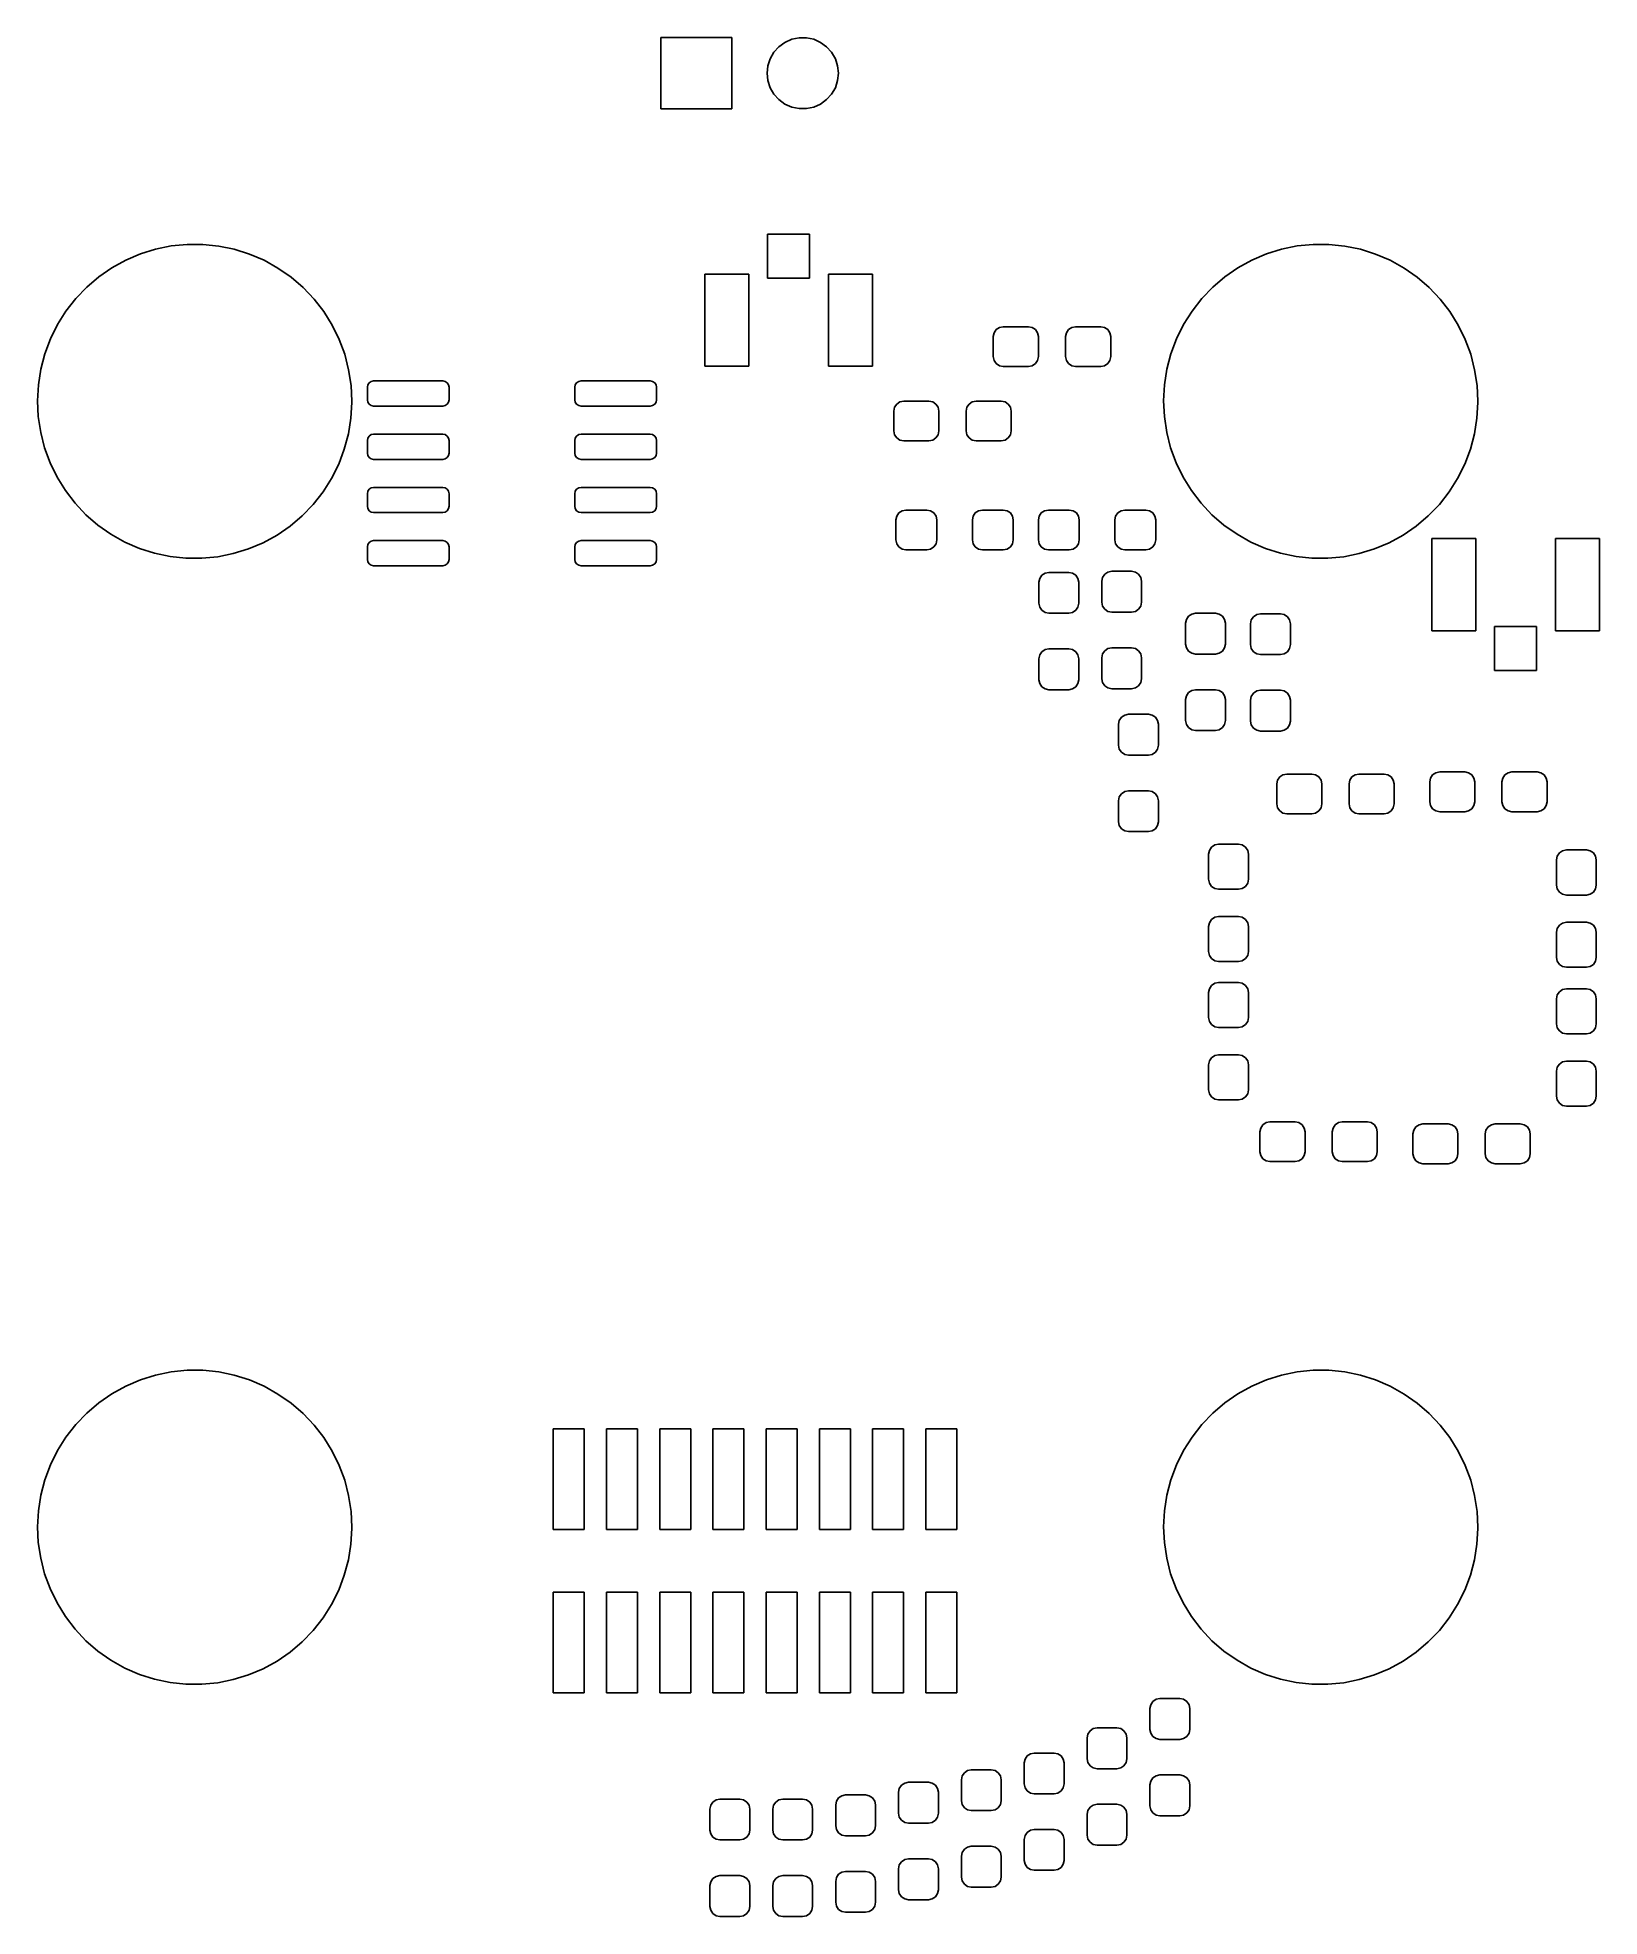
# Model space of a CAD drawing. Extents: x 121.5 to 158.8, y -138 to -93.2.
import ezdxf

# ---------------------------------------------------------------- set-up
doc = ezdxf.new("R2010")
doc.units = 0
doc.layers.add('BLACK', color=7, linetype='CONTINUOUS')

msp = doc.modelspace()

# ---------------------------------------------------------------- linework, layer by layer
at = {"layer": 'BLACK', "linetype": 'CONTINUOUS'}
for p, q in [((136.35, -94.85), (136.35, -93.15)), ((136.35, -93.15), (138.05, -93.15)), ((138.05, -93.15), (138.05, -94.85)), ((139.315, -93.2639), (139.477, -93.1916)), ((139.477, -93.1916), (139.651, -93.1547)), ((139.651, -93.1547), (139.829, -93.1547)), ((139.829, -93.1547), (140.003, -93.1916)), ((140.003, -93.1916), (140.165, -93.2639)), ((138.909, -93.8233), (138.963, -93.6543)), ((138.963, -93.6543), (139.052, -93.5004)), ((139.052, -93.5004), (139.171, -93.3683)), ((139.171, -93.3683), (139.315, -93.2639)), ((140.165, -93.2639), (140.309, -93.3683)), ((140.309, -93.3683), (140.428, -93.5004)), ((140.428, -93.5004), (140.517, -93.6543)), ((140.517, -93.6543), (140.571, -93.8233)), ((138.89, -94), (138.909, -93.8233)), ((138.909, -94.1767), (138.89, -94)), ((140.571, -93.8233), (140.59, -94)), ((140.59, -94), (140.571, -94.1767)), ((138.963, -94.3457), (138.909, -94.1767)), ((139.052, -94.4996), (138.963, -94.3457)), ((139.171, -94.6317), (139.052, -94.4996)), ((140.428, -94.4996), (140.309, -94.6317)), ((140.517, -94.3457), (140.428, -94.4996)), ((140.571, -94.1767), (140.517, -94.3457)), ((138.05, -94.85), (136.35, -94.85)), ((139.315, -94.7361), (139.171, -94.6317)), ((139.477, -94.8084), (139.315, -94.7361)), ((139.651, -94.8453), (139.477, -94.8084)), ((139.829, -94.8453), (139.651, -94.8453)), ((140.003, -94.8084), (139.829, -94.8453)), ((140.165, -94.7361), (140.003, -94.8084)), ((140.309, -94.6317), (140.165, -94.7361)), ((124.297, -98.1978), (124.669, -98.1221)), ((124.669, -98.1221), (125.047, -98.0844)), ((125.047, -98.0844), (125.426, -98.0851)), ((125.426, -98.0851), (125.804, -98.1241)), ((125.804, -98.1241), (126.175, -98.201)), ((138.9, -98.895), (138.9, -97.845)), ((138.9, -97.845), (139.9, -97.845)), ((139.9, -97.845), (139.9, -98.895)), ((151.167, -98.1978), (151.539, -98.1221)), ((151.539, -98.1221), (151.917, -98.0844)), ((151.917, -98.0844), (152.296, -98.0851)), ((152.296, -98.0851), (152.674, -98.1241)), ((152.674, -98.1241), (153.045, -98.201)), ((123.254, -98.6428), (123.586, -98.4595)), ((123.586, -98.4595), (123.935, -98.3106)), ((123.935, -98.3106), (124.297, -98.1978)), ((126.175, -98.201), (126.537, -98.3151)), ((126.537, -98.3151), (126.886, -98.4652)), ((126.886, -98.4652), (127.217, -98.6498)), ((150.124, -98.6428), (150.456, -98.4595)), ((150.456, -98.4595), (150.805, -98.3106)), ((150.805, -98.3106), (151.167, -98.1978)), ((153.045, -98.201), (153.407, -98.3151)), ((153.407, -98.3151), (153.756, -98.4652)), ((153.756, -98.4652), (154.087, -98.6498)), ((122.653, -99.1053), (122.942, -98.8589)), ((122.942, -98.8589), (123.254, -98.6428)), ((127.217, -98.6498), (127.528, -98.8669)), ((127.528, -98.8669), (127.816, -99.1143)), ((137.4, -100.995), (137.4, -98.795)), ((137.4, -98.795), (138.45, -98.795)), ((138.45, -98.795), (138.45, -100.995)), ((139.9, -98.895), (138.9, -98.895)), ((140.35, -100.995), (140.35, -98.795)), ((140.35, -98.795), (141.4, -98.795)), ((141.4, -98.795), (141.4, -100.995)), ((149.523, -99.1053), (149.812, -98.8589)), ((149.812, -98.8589), (150.124, -98.6428)), ((154.087, -98.6498), (154.398, -98.8669)), ((154.398, -98.8669), (154.686, -99.1143)), ((122.158, -99.679), (122.391, -99.3796)), ((122.391, -99.3796), (122.653, -99.1053)), ((127.816, -99.1143), (128.077, -99.3895)), ((128.077, -99.3895), (128.309, -99.6898)), ((149.028, -99.679), (149.261, -99.3796)), ((149.261, -99.3796), (149.523, -99.1053)), ((154.686, -99.1143), (154.947, -99.3895)), ((154.947, -99.3895), (155.179, -99.6898)), ((121.956, -100), (122.158, -99.679)), ((128.309, -99.6898), (128.51, -100.012)), ((148.827, -100), (149.028, -99.679)), ((155.179, -99.6898), (155.38, -100.012)), ((121.655, -100.696), (121.788, -100.341)), ((121.788, -100.341), (121.956, -100)), ((128.51, -100.012), (128.677, -100.353)), ((128.677, -100.353), (128.808, -100.709)), ((144.287, -100.287), (144.306, -100.197)), ((144.287, -100.762), (144.287, -100.287)), ((144.306, -100.197), (144.357, -100.12)), ((144.357, -100.12), (144.434, -100.068)), ((144.434, -100.068), (144.525, -100.05)), ((144.525, -100.05), (145.125, -100.05)), ((145.125, -100.05), (145.216, -100.068)), ((145.216, -100.068), (145.293, -100.12)), ((145.293, -100.12), (145.344, -100.197)), ((145.344, -100.197), (145.362, -100.287)), ((145.362, -100.287), (145.362, -100.762)), ((146.012, -100.287), (146.031, -100.197)), ((146.012, -100.762), (146.012, -100.287)), ((146.031, -100.197), (146.082, -100.12)), ((146.082, -100.12), (146.159, -100.068)), ((146.159, -100.068), (146.25, -100.05)), ((146.25, -100.05), (146.85, -100.05)), ((146.85, -100.05), (146.941, -100.068)), ((146.941, -100.068), (147.018, -100.12)), ((147.018, -100.12), (147.069, -100.197)), ((147.069, -100.197), (147.088, -100.287)), ((147.088, -100.287), (147.088, -100.762)), ((148.526, -100.696), (148.658, -100.341)), ((148.658, -100.341), (148.827, -100)), ((155.38, -100.012), (155.547, -100.353)), ((155.547, -100.353), (155.678, -100.709)), ((121.559, -101.063), (121.655, -100.696)), ((128.808, -100.709), (128.903, -101.076)), ((144.306, -100.853), (144.287, -100.762)), ((144.357, -100.93), (144.306, -100.853)), ((145.344, -100.853), (145.293, -100.93)), ((145.362, -100.762), (145.344, -100.853)), ((146.031, -100.853), (146.012, -100.762)), ((146.082, -100.93), (146.031, -100.853)), ((147.069, -100.853), (147.018, -100.93)), ((147.088, -100.762), (147.069, -100.853)), ((148.429, -101.063), (148.526, -100.696)), ((155.678, -100.709), (155.773, -101.076)), ((121.5, -101.438), (121.559, -101.063)), ((128.903, -101.076), (128.961, -101.451)), ((138.45, -100.995), (137.4, -100.995)), ((141.4, -100.995), (140.35, -100.995)), ((144.434, -100.982), (144.357, -100.93)), ((144.525, -101), (144.434, -100.982)), ((145.125, -101), (144.525, -101)), ((145.216, -100.982), (145.125, -101)), ((145.293, -100.93), (145.216, -100.982)), ((146.159, -100.982), (146.082, -100.93)), ((146.25, -101), (146.159, -100.982)), ((146.85, -101), (146.25, -101)), ((146.941, -100.982), (146.85, -101)), ((147.018, -100.93), (146.941, -100.982)), ((148.371, -101.438), (148.429, -101.063)), ((155.773, -101.076), (155.831, -101.451)), ((121.48, -101.817), (121.5, -101.438)), ((128.961, -101.451), (128.98, -101.83)), ((129.35, -101.495), (129.361, -101.438)), ((129.35, -101.795), (129.35, -101.495)), ((129.361, -101.438), (129.394, -101.389)), ((129.394, -101.389), (129.443, -101.356)), ((129.443, -101.356), (129.5, -101.345)), ((129.5, -101.345), (131.15, -101.345)), ((131.15, -101.345), (131.207, -101.356)), ((131.207, -101.356), (131.256, -101.389)), ((131.256, -101.389), (131.289, -101.438)), ((131.289, -101.438), (131.3, -101.495)), ((131.3, -101.495), (131.3, -101.795)), ((134.3, -101.495), (134.311, -101.438)), ((134.3, -101.795), (134.3, -101.495)), ((134.311, -101.438), (134.344, -101.389)), ((134.344, -101.389), (134.393, -101.356)), ((134.393, -101.356), (134.45, -101.345)), ((134.45, -101.345), (136.1, -101.345)), ((136.1, -101.345), (136.157, -101.356)), ((136.157, -101.356), (136.206, -101.389)), ((136.206, -101.389), (136.239, -101.438)), ((136.239, -101.438), (136.25, -101.495)), ((136.25, -101.495), (136.25, -101.795)), ((148.35, -101.817), (148.371, -101.438)), ((155.831, -101.451), (155.85, -101.83)), ((121.498, -102.196), (121.48, -101.817)), ((121.554, -102.571), (121.498, -102.196)), ((128.98, -101.856), (128.958, -102.235)), ((128.98, -101.83), (128.98, -101.856)), ((129.361, -101.852), (129.35, -101.795)), ((129.394, -101.901), (129.361, -101.852)), ((129.443, -101.934), (129.394, -101.901)), ((129.5, -101.945), (129.443, -101.934)), ((131.15, -101.945), (129.5, -101.945)), ((131.207, -101.934), (131.15, -101.945)), ((131.256, -101.901), (131.207, -101.934)), ((131.289, -101.852), (131.256, -101.901)), ((131.3, -101.795), (131.289, -101.852)), ((134.311, -101.852), (134.3, -101.795)), ((134.344, -101.901), (134.311, -101.852)), ((134.393, -101.934), (134.344, -101.901)), ((134.45, -101.945), (134.393, -101.934)), ((136.1, -101.945), (134.45, -101.945)), ((136.157, -101.934), (136.1, -101.945)), ((136.206, -101.901), (136.157, -101.934)), ((136.239, -101.852), (136.206, -101.901)), ((136.25, -101.795), (136.239, -101.852)), ((141.912, -102.062), (141.931, -101.972)), ((141.912, -102.537), (141.912, -102.062)), ((141.931, -101.972), (141.982, -101.895)), ((141.982, -101.895), (142.059, -101.843)), ((142.059, -101.843), (142.15, -101.825)), ((142.15, -101.825), (142.75, -101.825)), ((142.75, -101.825), (142.841, -101.843)), ((142.841, -101.843), (142.918, -101.895)), ((142.918, -101.895), (142.969, -101.972)), ((142.969, -101.972), (142.987, -102.062)), ((142.987, -102.062), (142.987, -102.537)), ((143.637, -102.062), (143.656, -101.972)), ((143.637, -102.537), (143.637, -102.062)), ((143.656, -101.972), (143.707, -101.895)), ((143.707, -101.895), (143.784, -101.843)), ((143.784, -101.843), (143.875, -101.825)), ((143.875, -101.825), (144.475, -101.825)), ((144.475, -101.825), (144.566, -101.843)), ((144.566, -101.843), (144.643, -101.895)), ((144.643, -101.895), (144.694, -101.972)), ((144.694, -101.972), (144.713, -102.062)), ((144.713, -102.062), (144.713, -102.537)), ((148.368, -102.196), (148.35, -101.817)), ((148.424, -102.571), (148.368, -102.196)), ((155.85, -101.856), (155.828, -102.235)), ((155.85, -101.83), (155.85, -101.856)), ((121.648, -102.939), (121.554, -102.571)), ((128.898, -102.61), (128.8, -102.976)), ((128.958, -102.235), (128.898, -102.61)), ((129.361, -102.708), (129.394, -102.659)), ((129.394, -102.659), (129.443, -102.626)), ((129.443, -102.626), (129.5, -102.615)), ((129.5, -102.615), (131.15, -102.615)), ((131.15, -102.615), (131.207, -102.626)), ((131.207, -102.626), (131.256, -102.659)), ((131.256, -102.659), (131.289, -102.708)), ((134.311, -102.708), (134.344, -102.659)), ((134.344, -102.659), (134.393, -102.626)), ((134.393, -102.626), (134.45, -102.615)), ((134.45, -102.615), (136.1, -102.615)), ((136.1, -102.615), (136.157, -102.626)), ((136.157, -102.626), (136.206, -102.659)), ((136.206, -102.659), (136.239, -102.708)), ((141.931, -102.628), (141.912, -102.537)), ((141.982, -102.705), (141.931, -102.628)), ((142.969, -102.628), (142.918, -102.705)), ((142.987, -102.537), (142.969, -102.628)), ((143.656, -102.628), (143.637, -102.537)), ((143.707, -102.705), (143.656, -102.628)), ((144.694, -102.628), (144.643, -102.705)), ((144.713, -102.537), (144.694, -102.628)), ((148.518, -102.939), (148.424, -102.571)), ((155.768, -102.61), (155.67, -102.976)), ((155.828, -102.235), (155.768, -102.61)), ((121.778, -103.295), (121.648, -102.939)), ((128.8, -102.976), (128.666, -103.331)), ((129.35, -102.765), (129.361, -102.708)), ((129.35, -103.065), (129.35, -102.765)), ((129.361, -103.122), (129.35, -103.065)), ((129.394, -103.171), (129.361, -103.122)), ((131.289, -103.122), (131.256, -103.171)), ((131.289, -102.708), (131.3, -102.765)), ((131.3, -103.065), (131.289, -103.122)), ((131.3, -102.765), (131.3, -103.065)), ((134.3, -102.765), (134.311, -102.708)), ((134.3, -103.065), (134.3, -102.765)), ((134.311, -103.122), (134.3, -103.065)), ((134.344, -103.171), (134.311, -103.122)), ((136.239, -103.122), (136.206, -103.171)), ((136.239, -102.708), (136.25, -102.765)), ((136.25, -103.065), (136.239, -103.122)), ((136.25, -102.765), (136.25, -103.065)), ((142.059, -102.757), (141.982, -102.705)), ((142.15, -102.775), (142.059, -102.757)), ((142.75, -102.775), (142.15, -102.775)), ((142.841, -102.757), (142.75, -102.775)), ((142.918, -102.705), (142.841, -102.757)), ((143.784, -102.757), (143.707, -102.705)), ((143.875, -102.775), (143.784, -102.757)), ((144.475, -102.775), (143.875, -102.775)), ((144.566, -102.757), (144.475, -102.775)), ((144.643, -102.705), (144.566, -102.757)), ((148.648, -103.295), (148.518, -102.939)), ((155.67, -102.976), (155.536, -103.331)), ((121.944, -103.637), (121.778, -103.295)), ((128.666, -103.331), (128.497, -103.671)), ((129.443, -103.204), (129.394, -103.171)), ((129.5, -103.215), (129.443, -103.204)), ((131.15, -103.215), (129.5, -103.215)), ((131.207, -103.204), (131.15, -103.215)), ((131.256, -103.171), (131.207, -103.204)), ((134.393, -103.204), (134.344, -103.171)), ((134.45, -103.215), (134.393, -103.204)), ((136.1, -103.215), (134.45, -103.215)), ((136.157, -103.204), (136.1, -103.215)), ((136.206, -103.171), (136.157, -103.204)), ((148.814, -103.637), (148.648, -103.295)), ((155.536, -103.331), (155.367, -103.671)), ((122.143, -103.959), (121.944, -103.637)), ((122.374, -104.26), (122.143, -103.959)), ((128.294, -103.992), (128.06, -104.29)), ((128.497, -103.671), (128.294, -103.992)), ((129.35, -104.035), (129.361, -103.978)), ((129.361, -103.978), (129.394, -103.929)), ((129.394, -103.929), (129.443, -103.896)), ((129.443, -103.896), (129.5, -103.885)), ((129.5, -103.885), (131.15, -103.885)), ((131.15, -103.885), (131.207, -103.896)), ((131.207, -103.896), (131.256, -103.929)), ((131.256, -103.929), (131.289, -103.978)), ((131.289, -103.978), (131.3, -104.035)), ((134.3, -104.035), (134.311, -103.978)), ((134.311, -103.978), (134.344, -103.929)), ((134.344, -103.929), (134.393, -103.896)), ((134.393, -103.896), (134.45, -103.885)), ((134.45, -103.885), (136.1, -103.885)), ((136.1, -103.885), (136.157, -103.896)), ((136.157, -103.896), (136.206, -103.929)), ((136.206, -103.929), (136.239, -103.978)), ((136.239, -103.978), (136.25, -104.035)), ((149.013, -103.959), (148.814, -103.637)), ((149.244, -104.26), (149.013, -103.959)), ((155.164, -103.992), (154.93, -104.29)), ((155.367, -103.671), (155.164, -103.992)), ((122.634, -104.537), (122.374, -104.26)), ((128.06, -104.29), (127.797, -104.564)), ((129.35, -104.335), (129.35, -104.035)), ((129.361, -104.392), (129.35, -104.335)), ((129.394, -104.441), (129.361, -104.392)), ((129.443, -104.474), (129.394, -104.441)), ((131.256, -104.441), (131.207, -104.474)), ((131.289, -104.392), (131.256, -104.441)), ((131.3, -104.335), (131.289, -104.392)), ((131.3, -104.035), (131.3, -104.335)), ((134.3, -104.335), (134.3, -104.035)), ((134.311, -104.392), (134.3, -104.335)), ((134.344, -104.441), (134.311, -104.392)), ((134.393, -104.474), (134.344, -104.441)), ((136.206, -104.441), (136.157, -104.474)), ((136.239, -104.392), (136.206, -104.441)), ((136.25, -104.335), (136.239, -104.392)), ((136.25, -104.035), (136.25, -104.335)), ((142.032, -104.495), (142.109, -104.443)), ((142.109, -104.443), (142.2, -104.425)), ((142.2, -104.425), (142.7, -104.425)), ((142.7, -104.425), (142.791, -104.443)), ((142.791, -104.443), (142.868, -104.495)), ((143.857, -104.495), (143.934, -104.443)), ((143.934, -104.443), (144.025, -104.425)), ((144.025, -104.425), (144.525, -104.425)), ((144.525, -104.425), (144.616, -104.443)), ((144.616, -104.443), (144.693, -104.495)), ((145.432, -104.495), (145.509, -104.443)), ((145.509, -104.443), (145.6, -104.425)), ((145.6, -104.425), (146.1, -104.425)), ((146.1, -104.425), (146.191, -104.443)), ((146.191, -104.443), (146.268, -104.495)), ((147.257, -104.495), (147.334, -104.443)), ((147.334, -104.443), (147.425, -104.425)), ((147.425, -104.425), (147.925, -104.425)), ((147.925, -104.425), (148.016, -104.443)), ((148.016, -104.443), (148.093, -104.495)), ((149.504, -104.537), (149.244, -104.26)), ((154.93, -104.29), (154.667, -104.564)), ((122.921, -104.785), (122.634, -104.537)), ((123.232, -105.003), (122.921, -104.785)), ((127.508, -104.809), (127.195, -105.024)), ((127.797, -104.564), (127.508, -104.809)), ((129.5, -104.485), (129.443, -104.474)), ((131.15, -104.485), (129.5, -104.485)), ((131.207, -104.474), (131.15, -104.485)), ((134.45, -104.485), (134.393, -104.474)), ((136.1, -104.485), (134.45, -104.485)), ((136.157, -104.474), (136.1, -104.485)), ((141.963, -104.662), (141.981, -104.572)), ((141.963, -105.137), (141.963, -104.662)), ((141.981, -104.572), (142.032, -104.495)), ((142.868, -104.495), (142.919, -104.572)), ((142.919, -104.572), (142.938, -104.662)), ((142.938, -104.662), (142.938, -105.137)), ((143.787, -104.662), (143.806, -104.572)), ((143.787, -105.137), (143.787, -104.662)), ((143.806, -104.572), (143.857, -104.495)), ((144.693, -104.495), (144.744, -104.572)), ((144.744, -104.572), (144.762, -104.662)), ((144.762, -104.662), (144.762, -105.137)), ((145.362, -104.662), (145.381, -104.572)), ((145.362, -105.137), (145.362, -104.662)), ((145.381, -104.572), (145.432, -104.495)), ((146.268, -104.495), (146.319, -104.572)), ((146.319, -104.572), (146.338, -104.662)), ((146.338, -104.662), (146.338, -105.137)), ((147.188, -104.662), (147.206, -104.572)), ((147.188, -105.137), (147.188, -104.662)), ((147.206, -104.572), (147.257, -104.495)), ((148.093, -104.495), (148.144, -104.572)), ((148.144, -104.572), (148.162, -104.662)), ((148.162, -104.662), (148.162, -105.137)), ((149.791, -104.785), (149.504, -104.537)), ((150.102, -105.003), (149.791, -104.785)), ((154.378, -104.809), (154.065, -105.024)), ((154.667, -104.564), (154.378, -104.809)), ((123.563, -105.189), (123.232, -105.003)), ((123.911, -105.34), (123.563, -105.189)), ((124.272, -105.456), (123.911, -105.34)), ((126.513, -105.354), (126.15, -105.465)), ((126.862, -105.206), (126.513, -105.354)), ((127.195, -105.024), (126.862, -105.206)), ((129.35, -105.305), (129.361, -105.248)), ((129.35, -105.605), (129.35, -105.305)), ((129.361, -105.248), (129.394, -105.199)), ((129.394, -105.199), (129.443, -105.166)), ((129.443, -105.166), (129.5, -105.155)), ((129.5, -105.155), (131.15, -105.155)), ((131.15, -105.155), (131.207, -105.166)), ((131.207, -105.166), (131.256, -105.199)), ((131.256, -105.199), (131.289, -105.248)), ((131.289, -105.248), (131.3, -105.305)), ((131.3, -105.305), (131.3, -105.605)), ((134.3, -105.305), (134.311, -105.248)), ((134.3, -105.605), (134.3, -105.305)), ((134.311, -105.248), (134.344, -105.199)), ((134.344, -105.199), (134.393, -105.166)), ((134.393, -105.166), (134.45, -105.155)), ((134.45, -105.155), (136.1, -105.155)), ((136.1, -105.155), (136.157, -105.166)), ((136.157, -105.166), (136.206, -105.199)), ((136.206, -105.199), (136.239, -105.248)), ((136.239, -105.248), (136.25, -105.305)), ((136.25, -105.305), (136.25, -105.605)), ((141.981, -105.228), (141.963, -105.137)), ((142.032, -105.305), (141.981, -105.228)), ((142.109, -105.357), (142.032, -105.305)), ((142.2, -105.375), (142.109, -105.357)), ((142.791, -105.357), (142.7, -105.375)), ((142.868, -105.305), (142.791, -105.357)), ((142.919, -105.228), (142.868, -105.305)), ((142.938, -105.137), (142.919, -105.228)), ((143.806, -105.228), (143.787, -105.137)), ((143.857, -105.305), (143.806, -105.228)), ((143.934, -105.357), (143.857, -105.305)), ((144.025, -105.375), (143.934, -105.357)), ((144.616, -105.357), (144.525, -105.375)), ((144.693, -105.305), (144.616, -105.357)), ((144.744, -105.228), (144.693, -105.305)), ((144.762, -105.137), (144.744, -105.228)), ((145.381, -105.228), (145.362, -105.137)), ((145.432, -105.305), (145.381, -105.228)), ((145.509, -105.357), (145.432, -105.305)), ((145.6, -105.375), (145.509, -105.357)), ((146.191, -105.357), (146.1, -105.375)), ((146.268, -105.305), (146.191, -105.357)), ((146.319, -105.228), (146.268, -105.305)), ((146.338, -105.137), (146.319, -105.228)), ((147.206, -105.228), (147.188, -105.137)), ((147.257, -105.305), (147.206, -105.228)), ((147.334, -105.357), (147.257, -105.305)), ((147.425, -105.375), (147.334, -105.357)), ((148.016, -105.357), (147.925, -105.375)), ((148.093, -105.305), (148.016, -105.357)), ((148.144, -105.228), (148.093, -105.305)), ((148.162, -105.137), (148.144, -105.228)), ((150.433, -105.189), (150.102, -105.003)), ((150.781, -105.34), (150.433, -105.189)), ((151.142, -105.456), (150.781, -105.34)), ((153.383, -105.354), (153.02, -105.465)), ((153.732, -105.206), (153.383, -105.354)), ((154.065, -105.024), (153.732, -105.206)), ((154.75, -107.305), (154.75, -105.105)), ((154.75, -105.105), (155.8, -105.105)), ((155.8, -105.105), (155.8, -107.305)), ((157.7, -107.305), (157.7, -105.105)), ((157.7, -105.105), (158.75, -105.105)), ((158.75, -105.105), (158.75, -107.305)), ((124.643, -105.534), (124.272, -105.456)), ((125.021, -105.574), (124.643, -105.534)), ((125.4, -105.576), (125.021, -105.574)), ((125.778, -105.54), (125.4, -105.576)), ((126.15, -105.465), (125.778, -105.54)), ((129.361, -105.662), (129.35, -105.605)), ((129.394, -105.711), (129.361, -105.662)), ((129.443, -105.744), (129.394, -105.711)), ((129.5, -105.755), (129.443, -105.744)), ((131.15, -105.755), (129.5, -105.755)), ((131.207, -105.744), (131.15, -105.755)), ((131.256, -105.711), (131.207, -105.744)), ((131.289, -105.662), (131.256, -105.711)), ((131.3, -105.605), (131.289, -105.662)), ((134.311, -105.662), (134.3, -105.605)), ((134.344, -105.711), (134.311, -105.662)), ((134.393, -105.744), (134.344, -105.711)), ((134.45, -105.755), (134.393, -105.744)), ((136.1, -105.755), (134.45, -105.755)), ((136.157, -105.744), (136.1, -105.755)), ((136.206, -105.711), (136.157, -105.744)), ((136.239, -105.662), (136.206, -105.711)), ((136.25, -105.605), (136.239, -105.662)), ((142.7, -105.375), (142.2, -105.375)), ((144.525, -105.375), (144.025, -105.375)), ((146.1, -105.375), (145.6, -105.375)), ((147.925, -105.375), (147.425, -105.375)), ((151.513, -105.534), (151.142, -105.456)), ((151.891, -105.574), (151.513, -105.534)), ((152.27, -105.576), (151.891, -105.574)), ((152.648, -105.54), (152.27, -105.576)), ((153.02, -105.465), (152.648, -105.54)), ((145.375, -106.15), (145.393, -106.059)), ((145.375, -106.65), (145.375, -106.15)), ((145.393, -106.059), (145.445, -105.982)), ((145.445, -105.982), (145.522, -105.931)), ((145.522, -105.931), (145.612, -105.912)), ((145.612, -105.912), (146.088, -105.912)), ((146.088, -105.912), (146.178, -105.931)), ((146.178, -105.931), (146.255, -105.982)), ((146.255, -105.982), (146.307, -106.059)), ((146.307, -106.059), (146.325, -106.15)), ((146.325, -106.15), (146.325, -106.65)), ((146.875, -106.125), (146.893, -106.034)), ((146.875, -106.625), (146.875, -106.125)), ((146.893, -106.034), (146.945, -105.957)), ((146.945, -105.957), (147.022, -105.906)), ((147.022, -105.906), (147.112, -105.887)), ((147.112, -105.887), (147.588, -105.887)), ((147.588, -105.887), (147.678, -105.906)), ((147.678, -105.906), (147.755, -105.957)), ((147.755, -105.957), (147.807, -106.034)), ((147.807, -106.034), (147.825, -106.125)), ((147.825, -106.125), (147.825, -106.625)), ((145.393, -106.741), (145.375, -106.65)), ((146.325, -106.65), (146.307, -106.741)), ((146.893, -106.716), (146.875, -106.625)), ((147.825, -106.625), (147.807, -106.716)), ((145.445, -106.818), (145.393, -106.741)), ((145.522, -106.869), (145.445, -106.818)), ((145.612, -106.887), (145.522, -106.869)), ((146.088, -106.887), (145.612, -106.887)), ((146.178, -106.869), (146.088, -106.887)), ((146.255, -106.818), (146.178, -106.869)), ((146.307, -106.741), (146.255, -106.818)), ((146.945, -106.793), (146.893, -106.716)), ((147.022, -106.844), (146.945, -106.793)), ((147.112, -106.862), (147.022, -106.844)), ((147.588, -106.862), (147.112, -106.862)), ((147.678, -106.844), (147.588, -106.862)), ((147.755, -106.793), (147.678, -106.844)), ((147.807, -106.716), (147.755, -106.793)), ((148.875, -107.125), (148.893, -107.034)), ((148.875, -107.625), (148.875, -107.125)), ((148.893, -107.034), (148.945, -106.957)), ((148.945, -106.957), (149.022, -106.906)), ((149.022, -106.906), (149.112, -106.887)), ((149.112, -106.887), (149.588, -106.887)), ((149.588, -106.887), (149.678, -106.906)), ((149.678, -106.906), (149.755, -106.957)), ((149.755, -106.957), (149.807, -107.034)), ((149.807, -107.034), (149.825, -107.125)), ((149.825, -107.125), (149.825, -107.625)), ((150.425, -107.137), (150.443, -107.047)), ((150.425, -107.637), (150.425, -107.137)), ((150.443, -107.047), (150.495, -106.97)), ((150.495, -106.97), (150.572, -106.918)), ((150.572, -106.918), (150.662, -106.9)), ((150.662, -106.9), (151.137, -106.9)), ((151.137, -106.9), (151.228, -106.918)), ((151.228, -106.918), (151.305, -106.97)), ((151.305, -106.97), (151.357, -107.047)), ((151.357, -107.047), (151.375, -107.137)), ((151.375, -107.137), (151.375, -107.637)), ((155.8, -107.305), (154.75, -107.305)), ((156.25, -108.255), (156.25, -107.205)), ((156.25, -107.205), (157.25, -107.205)), ((157.25, -107.205), (157.25, -108.255)), ((158.75, -107.305), (157.7, -107.305)), ((145.375, -107.975), (145.393, -107.884)), ((145.375, -108.475), (145.375, -107.975)), ((145.393, -107.884), (145.445, -107.807)), ((145.445, -107.807), (145.522, -107.756)), ((145.522, -107.756), (145.612, -107.737)), ((145.612, -107.737), (146.088, -107.737)), ((146.088, -107.737), (146.178, -107.756)), ((146.178, -107.756), (146.255, -107.807)), ((146.255, -107.807), (146.307, -107.884)), ((146.307, -107.884), (146.325, -107.975)), ((146.325, -107.975), (146.325, -108.475)), ((146.875, -107.95), (146.893, -107.859)), ((146.875, -108.45), (146.875, -107.95)), ((146.893, -107.859), (146.945, -107.782)), ((146.945, -107.782), (147.022, -107.731)), ((147.022, -107.731), (147.112, -107.712)), ((147.112, -107.712), (147.588, -107.712)), ((147.588, -107.712), (147.678, -107.731)), ((147.678, -107.731), (147.755, -107.782)), ((147.755, -107.782), (147.807, -107.859)), ((147.807, -107.859), (147.825, -107.95)), ((147.825, -107.95), (147.825, -108.45)), ((148.893, -107.716), (148.875, -107.625)), ((148.945, -107.793), (148.893, -107.716)), ((149.022, -107.844), (148.945, -107.793)), ((149.112, -107.862), (149.022, -107.844)), ((149.588, -107.862), (149.112, -107.862)), ((149.678, -107.844), (149.588, -107.862)), ((149.755, -107.793), (149.678, -107.844)), ((149.807, -107.716), (149.755, -107.793)), ((149.825, -107.625), (149.807, -107.716)), ((150.443, -107.728), (150.425, -107.637)), ((150.495, -107.805), (150.443, -107.728)), ((150.572, -107.857), (150.495, -107.805)), ((150.662, -107.875), (150.572, -107.857)), ((151.137, -107.875), (150.662, -107.875)), ((151.228, -107.857), (151.137, -107.875)), ((151.305, -107.805), (151.228, -107.857)), ((151.357, -107.728), (151.305, -107.805)), ((151.375, -107.637), (151.357, -107.728)), ((145.393, -108.566), (145.375, -108.475)), ((146.325, -108.475), (146.307, -108.566)), ((146.893, -108.541), (146.875, -108.45)), ((147.825, -108.45), (147.807, -108.541)), ((157.25, -108.255), (156.25, -108.255)), ((145.445, -108.643), (145.393, -108.566)), ((145.522, -108.694), (145.445, -108.643)), ((145.612, -108.712), (145.522, -108.694)), ((146.088, -108.712), (145.612, -108.712)), ((146.178, -108.694), (146.088, -108.712)), ((146.255, -108.643), (146.178, -108.694)), ((146.307, -108.566), (146.255, -108.643)), ((146.945, -108.618), (146.893, -108.541)), ((147.022, -108.669), (146.945, -108.618)), ((147.112, -108.688), (147.022, -108.669)), ((147.588, -108.688), (147.112, -108.688)), ((147.678, -108.669), (147.588, -108.688)), ((147.755, -108.618), (147.678, -108.669)), ((147.807, -108.541), (147.755, -108.618)), ((148.875, -108.95), (148.893, -108.859)), ((148.875, -109.45), (148.875, -108.95)), ((148.893, -108.859), (148.945, -108.782)), ((148.945, -108.782), (149.022, -108.731)), ((149.022, -108.731), (149.112, -108.712)), ((149.112, -108.712), (149.588, -108.712)), ((149.588, -108.712), (149.678, -108.731)), ((149.678, -108.731), (149.755, -108.782)), ((149.755, -108.782), (149.807, -108.859)), ((149.807, -108.859), (149.825, -108.95)), ((149.825, -108.95), (149.825, -109.45)), ((150.425, -108.962), (150.443, -108.872)), ((150.443, -108.872), (150.495, -108.795)), ((150.495, -108.795), (150.572, -108.743)), ((150.572, -108.743), (150.662, -108.725)), ((150.662, -108.725), (151.137, -108.725)), ((151.137, -108.725), (151.228, -108.743)), ((151.228, -108.743), (151.305, -108.795)), ((151.305, -108.795), (151.357, -108.872)), ((151.357, -108.872), (151.375, -108.962)), ((147.293, -109.447), (147.345, -109.37)), ((147.345, -109.37), (147.422, -109.318)), ((147.422, -109.318), (147.512, -109.3)), ((147.512, -109.3), (147.987, -109.3)), ((147.987, -109.3), (148.078, -109.318)), ((148.078, -109.318), (148.155, -109.37)), ((148.155, -109.37), (148.207, -109.447)), ((150.425, -109.462), (150.425, -108.962)), ((151.375, -108.962), (151.375, -109.462)), ((147.275, -109.537), (147.293, -109.447)), ((147.275, -110.037), (147.275, -109.537)), ((148.207, -109.447), (148.225, -109.537)), ((148.225, -109.537), (148.225, -110.037)), ((148.893, -109.541), (148.875, -109.45)), ((148.945, -109.618), (148.893, -109.541)), ((149.022, -109.669), (148.945, -109.618)), ((149.112, -109.688), (149.022, -109.669)), ((149.588, -109.688), (149.112, -109.688)), ((149.678, -109.669), (149.588, -109.688)), ((149.755, -109.618), (149.678, -109.669)), ((149.807, -109.541), (149.755, -109.618)), ((149.825, -109.45), (149.807, -109.541)), ((150.443, -109.553), (150.425, -109.462)), ((150.495, -109.63), (150.443, -109.553)), ((150.572, -109.682), (150.495, -109.63)), ((150.662, -109.7), (150.572, -109.682)), ((151.137, -109.7), (150.662, -109.7)), ((151.228, -109.682), (151.137, -109.7)), ((151.305, -109.63), (151.228, -109.682)), ((151.357, -109.553), (151.305, -109.63)), ((151.375, -109.462), (151.357, -109.553)), ((147.293, -110.128), (147.275, -110.037)), ((147.345, -110.205), (147.293, -110.128)), ((147.422, -110.257), (147.345, -110.205)), ((147.512, -110.275), (147.422, -110.257)), ((147.987, -110.275), (147.512, -110.275)), ((148.078, -110.257), (147.987, -110.275)), ((148.155, -110.205), (148.078, -110.257)), ((148.207, -110.128), (148.155, -110.205)), ((148.225, -110.037), (148.207, -110.128)), ((151.12, -110.795), (151.197, -110.743)), ((151.197, -110.743), (151.287, -110.725)), ((151.287, -110.725), (151.887, -110.725)), ((151.887, -110.725), (151.978, -110.743)), ((151.978, -110.743), (152.055, -110.795)), ((152.845, -110.795), (152.922, -110.743)), ((152.922, -110.743), (153.012, -110.725)), ((153.012, -110.725), (153.612, -110.725)), ((153.612, -110.725), (153.703, -110.743)), ((153.703, -110.743), (153.78, -110.795)), ((154.718, -110.822), (154.77, -110.745)), ((154.77, -110.745), (154.847, -110.693)), ((154.847, -110.693), (154.938, -110.675)), ((154.938, -110.675), (155.537, -110.675)), ((155.537, -110.675), (155.628, -110.693)), ((155.628, -110.693), (155.705, -110.745)), ((155.705, -110.745), (155.757, -110.822)), ((156.443, -110.822), (156.495, -110.745)), ((156.495, -110.745), (156.572, -110.693)), ((156.572, -110.693), (156.662, -110.675)), ((156.662, -110.675), (157.262, -110.675)), ((157.262, -110.675), (157.353, -110.693)), ((157.353, -110.693), (157.43, -110.745)), ((157.43, -110.745), (157.482, -110.822)), ((147.293, -111.272), (147.345, -111.195)), ((147.345, -111.195), (147.422, -111.143)), ((147.422, -111.143), (147.512, -111.125)), ((147.512, -111.125), (147.987, -111.125)), ((147.987, -111.125), (148.078, -111.143)), ((148.078, -111.143), (148.155, -111.195)), ((148.155, -111.195), (148.207, -111.272)), ((151.05, -110.962), (151.068, -110.872)), ((151.05, -111.438), (151.05, -110.962)), ((151.068, -110.872), (151.12, -110.795)), ((152.055, -110.795), (152.107, -110.872)), ((152.107, -110.872), (152.125, -110.962)), ((152.125, -110.962), (152.125, -111.438)), ((152.775, -110.962), (152.793, -110.872)), ((152.775, -111.438), (152.775, -110.962)), ((152.793, -110.872), (152.845, -110.795)), ((153.78, -110.795), (153.832, -110.872)), ((153.832, -110.872), (153.85, -110.962)), ((153.85, -110.962), (153.85, -111.438)), ((154.7, -110.912), (154.718, -110.822)), ((154.7, -111.387), (154.7, -110.912)), ((155.757, -110.822), (155.775, -110.912)), ((155.775, -110.912), (155.775, -111.387)), ((156.425, -110.912), (156.443, -110.822)), ((156.425, -111.387), (156.425, -110.912)), ((157.482, -110.822), (157.5, -110.912)), ((157.5, -110.912), (157.5, -111.387)), ((147.275, -111.362), (147.293, -111.272)), ((147.275, -111.862), (147.275, -111.362)), ((148.207, -111.272), (148.225, -111.362)), ((148.225, -111.362), (148.225, -111.862)), ((151.068, -111.528), (151.05, -111.438)), ((151.12, -111.605), (151.068, -111.528)), ((151.197, -111.657), (151.12, -111.605)), ((152.055, -111.605), (151.978, -111.657)), ((152.107, -111.528), (152.055, -111.605)), ((152.125, -111.438), (152.107, -111.528)), ((152.793, -111.528), (152.775, -111.438)), ((152.845, -111.605), (152.793, -111.528)), ((152.922, -111.657), (152.845, -111.605)), ((153.78, -111.605), (153.703, -111.657)), ((153.832, -111.528), (153.78, -111.605)), ((153.85, -111.438), (153.832, -111.528)), ((154.718, -111.478), (154.7, -111.387)), ((154.77, -111.555), (154.718, -111.478)), ((154.847, -111.607), (154.77, -111.555)), ((154.938, -111.625), (154.847, -111.607)), ((155.537, -111.625), (154.938, -111.625)), ((155.628, -111.607), (155.537, -111.625)), ((155.705, -111.555), (155.628, -111.607)), ((155.757, -111.478), (155.705, -111.555)), ((155.775, -111.387), (155.757, -111.478)), ((156.443, -111.478), (156.425, -111.387)), ((156.495, -111.555), (156.443, -111.478)), ((156.572, -111.607), (156.495, -111.555)), ((156.662, -111.625), (156.572, -111.607)), ((157.262, -111.625), (156.662, -111.625)), ((157.353, -111.607), (157.262, -111.625)), ((157.43, -111.555), (157.353, -111.607)), ((157.482, -111.478), (157.43, -111.555)), ((157.5, -111.387), (157.482, -111.478)), ((147.293, -111.953), (147.275, -111.862)), ((147.345, -112.03), (147.293, -111.953)), ((147.422, -112.082), (147.345, -112.03)), ((147.512, -112.1), (147.422, -112.082)), ((148.078, -112.082), (147.987, -112.1)), ((148.155, -112.03), (148.078, -112.082)), ((148.207, -111.953), (148.155, -112.03)), ((148.225, -111.862), (148.207, -111.953)), ((151.287, -111.675), (151.197, -111.657)), ((151.887, -111.675), (151.287, -111.675)), ((151.978, -111.657), (151.887, -111.675)), ((153.012, -111.675), (152.922, -111.657)), ((153.612, -111.675), (153.012, -111.675)), ((153.703, -111.657), (153.612, -111.675)), ((147.987, -112.1), (147.512, -112.1)), ((149.443, -112.547), (149.495, -112.47)), ((149.495, -112.47), (149.572, -112.418)), ((149.572, -112.418), (149.662, -112.4)), ((149.662, -112.4), (150.137, -112.4)), ((150.137, -112.4), (150.228, -112.418)), ((150.228, -112.418), (150.305, -112.47)), ((150.305, -112.47), (150.357, -112.547)), ((157.872, -112.556), (157.963, -112.537)), ((157.963, -112.537), (158.438, -112.537)), ((158.438, -112.537), (158.528, -112.556)), ((149.425, -112.637), (149.443, -112.547)), ((149.425, -113.237), (149.425, -112.637)), ((150.357, -112.547), (150.375, -112.637)), ((150.375, -112.637), (150.375, -113.237)), ((157.725, -112.775), (157.743, -112.684)), ((157.725, -113.375), (157.725, -112.775)), ((157.743, -112.684), (157.795, -112.607)), ((157.795, -112.607), (157.872, -112.556)), ((158.528, -112.556), (158.605, -112.607)), ((158.605, -112.607), (158.657, -112.684)), ((158.657, -112.684), (158.675, -112.775)), ((158.675, -112.775), (158.675, -113.375)), ((149.443, -113.328), (149.425, -113.237)), ((149.495, -113.405), (149.443, -113.328)), ((149.572, -113.457), (149.495, -113.405)), ((150.305, -113.405), (150.228, -113.457)), ((150.357, -113.328), (150.305, -113.405)), ((150.375, -113.237), (150.357, -113.328)), ((157.743, -113.466), (157.725, -113.375)), ((158.675, -113.375), (158.657, -113.466)), ((149.662, -113.475), (149.572, -113.457)), ((150.137, -113.475), (149.662, -113.475)), ((150.228, -113.457), (150.137, -113.475)), ((157.795, -113.543), (157.743, -113.466)), ((157.872, -113.594), (157.795, -113.543)), ((157.963, -113.612), (157.872, -113.594)), ((158.438, -113.612), (157.963, -113.612)), ((158.528, -113.594), (158.438, -113.612)), ((158.605, -113.543), (158.528, -113.594)), ((158.657, -113.466), (158.605, -113.543)), ((149.425, -114.362), (149.443, -114.272)), ((149.443, -114.272), (149.495, -114.195)), ((149.495, -114.195), (149.572, -114.143)), ((149.572, -114.143), (149.662, -114.125)), ((149.662, -114.125), (150.137, -114.125)), ((150.137, -114.125), (150.228, -114.143)), ((150.228, -114.143), (150.305, -114.195)), ((150.305, -114.195), (150.357, -114.272)), ((150.357, -114.272), (150.375, -114.362)), ((157.743, -114.409), (157.795, -114.332)), ((157.795, -114.332), (157.872, -114.281)), ((157.872, -114.281), (157.963, -114.262)), ((157.963, -114.262), (158.438, -114.262)), ((158.438, -114.262), (158.528, -114.281)), ((158.528, -114.281), (158.605, -114.332)), ((158.605, -114.332), (158.657, -114.409)), ((149.425, -114.962), (149.425, -114.362)), ((150.375, -114.362), (150.375, -114.962)), ((157.725, -114.5), (157.743, -114.409)), ((157.725, -115.1), (157.725, -114.5)), ((158.657, -114.409), (158.675, -114.5)), ((158.675, -114.5), (158.675, -115.1)), ((149.443, -115.053), (149.425, -114.962)), ((149.495, -115.13), (149.443, -115.053)), ((149.572, -115.182), (149.495, -115.13)), ((149.662, -115.2), (149.572, -115.182)), ((150.137, -115.2), (149.662, -115.2)), ((150.228, -115.182), (150.137, -115.2)), ((150.305, -115.13), (150.228, -115.182)), ((150.357, -115.053), (150.305, -115.13)), ((150.375, -114.962), (150.357, -115.053)), ((157.743, -115.191), (157.725, -115.1)), ((157.795, -115.268), (157.743, -115.191)), ((158.657, -115.191), (158.605, -115.268)), ((158.675, -115.1), (158.657, -115.191)), ((157.872, -115.319), (157.795, -115.268)), ((157.963, -115.337), (157.872, -115.319)), ((158.438, -115.337), (157.963, -115.337)), ((158.528, -115.319), (158.438, -115.337)), ((158.605, -115.268), (158.528, -115.319)), ((149.425, -115.938), (149.443, -115.847)), ((149.425, -116.537), (149.425, -115.938)), ((149.443, -115.847), (149.495, -115.77)), ((149.495, -115.77), (149.572, -115.718)), ((149.572, -115.718), (149.662, -115.7)), ((149.662, -115.7), (150.137, -115.7)), ((150.137, -115.7), (150.228, -115.718)), ((150.228, -115.718), (150.305, -115.77)), ((150.305, -115.77), (150.357, -115.847)), ((150.357, -115.847), (150.375, -115.938)), ((150.375, -115.938), (150.375, -116.537)), ((157.725, -116.087), (157.743, -115.997)), ((157.725, -116.688), (157.725, -116.087)), ((157.743, -115.997), (157.795, -115.92)), ((157.795, -115.92), (157.872, -115.868)), ((157.872, -115.868), (157.963, -115.85)), ((157.963, -115.85), (158.438, -115.85)), ((158.438, -115.85), (158.528, -115.868)), ((158.528, -115.868), (158.605, -115.92)), ((158.605, -115.92), (158.657, -115.997)), ((158.657, -115.997), (158.675, -116.087)), ((158.675, -116.087), (158.675, -116.688)), ((149.443, -116.628), (149.425, -116.537)), ((150.375, -116.537), (150.357, -116.628)), ((149.495, -116.705), (149.443, -116.628)), ((149.572, -116.757), (149.495, -116.705)), ((149.662, -116.775), (149.572, -116.757)), ((150.137, -116.775), (149.662, -116.775)), ((150.228, -116.757), (150.137, -116.775)), ((150.305, -116.705), (150.228, -116.757)), ((150.357, -116.628), (150.305, -116.705)), ((157.743, -116.778), (157.725, -116.688)), ((157.795, -116.855), (157.743, -116.778)), ((157.872, -116.907), (157.795, -116.855)), ((157.963, -116.925), (157.872, -116.907)), ((158.438, -116.925), (157.963, -116.925)), ((158.528, -116.907), (158.438, -116.925)), ((158.605, -116.855), (158.528, -116.907)), ((158.657, -116.778), (158.605, -116.855)), ((158.675, -116.688), (158.657, -116.778)), ((149.495, -117.495), (149.572, -117.443)), ((149.572, -117.443), (149.662, -117.425)), ((149.662, -117.425), (150.137, -117.425)), ((150.137, -117.425), (150.228, -117.443)), ((150.228, -117.443), (150.305, -117.495)), ((149.425, -117.662), (149.443, -117.572)), ((149.425, -118.262), (149.425, -117.662)), ((149.443, -117.572), (149.495, -117.495)), ((150.305, -117.495), (150.357, -117.572)), ((150.357, -117.572), (150.375, -117.662)), ((150.375, -117.662), (150.375, -118.262)), ((157.725, -117.812), (157.743, -117.722)), ((157.725, -118.412), (157.725, -117.812)), ((157.743, -117.722), (157.795, -117.645)), ((157.795, -117.645), (157.872, -117.593)), ((157.872, -117.593), (157.963, -117.575)), ((157.963, -117.575), (158.438, -117.575)), ((158.438, -117.575), (158.528, -117.593)), ((158.528, -117.593), (158.605, -117.645)), ((158.605, -117.645), (158.657, -117.722)), ((158.657, -117.722), (158.675, -117.812)), ((158.675, -117.812), (158.675, -118.412)), ((149.443, -118.353), (149.425, -118.262)), ((149.495, -118.43), (149.443, -118.353)), ((150.357, -118.353), (150.305, -118.43)), ((150.375, -118.262), (150.357, -118.353)), ((149.572, -118.482), (149.495, -118.43)), ((149.662, -118.5), (149.572, -118.482)), ((150.137, -118.5), (149.662, -118.5)), ((150.228, -118.482), (150.137, -118.5)), ((150.305, -118.43), (150.228, -118.482)), ((157.743, -118.503), (157.725, -118.412)), ((157.795, -118.58), (157.743, -118.503)), ((157.872, -118.632), (157.795, -118.58)), ((157.963, -118.65), (157.872, -118.632)), ((158.438, -118.65), (157.963, -118.65)), ((158.528, -118.632), (158.438, -118.65)), ((158.605, -118.58), (158.528, -118.632)), ((158.657, -118.503), (158.605, -118.58)), ((158.675, -118.412), (158.657, -118.503)), ((150.65, -119.262), (150.668, -119.172)), ((150.65, -119.737), (150.65, -119.262)), ((150.668, -119.172), (150.72, -119.095)), ((150.72, -119.095), (150.797, -119.043)), ((150.797, -119.043), (150.887, -119.025)), ((150.887, -119.025), (151.487, -119.025)), ((151.487, -119.025), (151.578, -119.043)), ((151.578, -119.043), (151.655, -119.095)), ((151.655, -119.095), (151.707, -119.172)), ((151.707, -119.172), (151.725, -119.262)), ((151.725, -119.262), (151.725, -119.737)), ((152.375, -119.262), (152.393, -119.172)), ((152.375, -119.737), (152.375, -119.262)), ((152.393, -119.172), (152.445, -119.095)), ((152.445, -119.095), (152.522, -119.043)), ((152.522, -119.043), (152.612, -119.025)), ((152.612, -119.025), (153.213, -119.025)), ((153.213, -119.025), (153.303, -119.043)), ((153.303, -119.043), (153.38, -119.095)), ((153.38, -119.095), (153.432, -119.172)), ((153.432, -119.172), (153.45, -119.262)), ((153.45, -119.262), (153.45, -119.737)), ((154.3, -119.312), (154.318, -119.222)), ((154.318, -119.222), (154.37, -119.145)), ((154.37, -119.145), (154.447, -119.093)), ((154.447, -119.093), (154.537, -119.075)), ((154.537, -119.075), (155.137, -119.075)), ((155.137, -119.075), (155.228, -119.093)), ((155.228, -119.093), (155.305, -119.145)), ((155.305, -119.145), (155.357, -119.222)), ((155.357, -119.222), (155.375, -119.312)), ((156.025, -119.312), (156.043, -119.222)), ((156.043, -119.222), (156.095, -119.145)), ((156.095, -119.145), (156.172, -119.093)), ((156.172, -119.093), (156.262, -119.075)), ((156.262, -119.075), (156.862, -119.075)), ((156.862, -119.075), (156.953, -119.093)), ((156.953, -119.093), (157.03, -119.145)), ((157.03, -119.145), (157.082, -119.222)), ((157.082, -119.222), (157.1, -119.312)), ((154.3, -119.787), (154.3, -119.312)), ((155.375, -119.312), (155.375, -119.787)), ((156.025, -119.787), (156.025, -119.312)), ((157.1, -119.312), (157.1, -119.787)), ((150.668, -119.828), (150.65, -119.737)), ((150.72, -119.905), (150.668, -119.828)), ((150.797, -119.957), (150.72, -119.905)), ((150.887, -119.975), (150.797, -119.957)), ((151.487, -119.975), (150.887, -119.975)), ((151.578, -119.957), (151.487, -119.975)), ((151.655, -119.905), (151.578, -119.957)), ((151.707, -119.828), (151.655, -119.905)), ((151.725, -119.737), (151.707, -119.828)), ((152.393, -119.828), (152.375, -119.737)), ((152.445, -119.905), (152.393, -119.828)), ((152.522, -119.957), (152.445, -119.905)), ((152.612, -119.975), (152.522, -119.957)), ((153.213, -119.975), (152.612, -119.975)), ((153.303, -119.957), (153.213, -119.975)), ((153.38, -119.905), (153.303, -119.957)), ((153.432, -119.828), (153.38, -119.905)), ((153.45, -119.737), (153.432, -119.828)), ((154.318, -119.878), (154.3, -119.787)), ((154.37, -119.955), (154.318, -119.878)), ((154.447, -120.007), (154.37, -119.955)), ((154.537, -120.025), (154.447, -120.007)), ((155.137, -120.025), (154.537, -120.025)), ((155.228, -120.007), (155.137, -120.025)), ((155.305, -119.955), (155.228, -120.007)), ((155.357, -119.878), (155.305, -119.955)), ((155.375, -119.787), (155.357, -119.878)), ((156.043, -119.878), (156.025, -119.787)), ((156.095, -119.955), (156.043, -119.878)), ((156.172, -120.007), (156.095, -119.955)), ((156.262, -120.025), (156.172, -120.007)), ((156.862, -120.025), (156.262, -120.025)), ((156.953, -120.007), (156.862, -120.025)), ((157.03, -119.955), (156.953, -120.007)), ((157.082, -119.878), (157.03, -119.955)), ((157.1, -119.787), (157.082, -119.878)), ((123.935, -125.181), (124.297, -125.068)), ((124.297, -125.068), (124.669, -124.992)), ((124.669, -124.992), (125.047, -124.954)), ((125.047, -124.954), (125.426, -124.955)), ((125.426, -124.955), (125.804, -124.994)), ((125.804, -124.994), (126.175, -125.071)), ((126.175, -125.071), (126.537, -125.185)), ((150.805, -125.181), (151.167, -125.068)), ((151.167, -125.068), (151.539, -124.992)), ((151.539, -124.992), (151.917, -124.954)), ((151.917, -124.954), (152.296, -124.955)), ((152.296, -124.955), (152.674, -124.994)), ((152.674, -124.994), (153.045, -125.071)), ((153.045, -125.071), (153.407, -125.185)), ((122.942, -125.729), (123.254, -125.513)), ((123.254, -125.513), (123.586, -125.33)), ((123.586, -125.33), (123.935, -125.181)), ((126.537, -125.185), (126.886, -125.335)), ((126.886, -125.335), (127.217, -125.52)), ((127.217, -125.52), (127.528, -125.737)), ((149.812, -125.729), (150.124, -125.513)), ((150.124, -125.513), (150.456, -125.33)), ((150.456, -125.33), (150.805, -125.181)), ((153.407, -125.185), (153.756, -125.335)), ((153.756, -125.335), (154.087, -125.52)), ((154.087, -125.52), (154.398, -125.737)), ((122.391, -126.25), (122.653, -125.975)), ((122.653, -125.975), (122.942, -125.729)), ((127.528, -125.737), (127.816, -125.984)), ((127.816, -125.984), (128.077, -126.26)), ((149.261, -126.25), (149.523, -125.975)), ((149.523, -125.975), (149.812, -125.729)), ((154.398, -125.737), (154.686, -125.984)), ((154.686, -125.984), (154.947, -126.26)), ((122.158, -126.549), (122.391, -126.25)), ((128.077, -126.26), (128.309, -126.56)), ((133.785, -128.75), (133.785, -126.35)), ((133.785, -126.35), (134.525, -126.35)), ((134.525, -126.35), (134.525, -128.75)), ((135.055, -128.75), (135.055, -126.35)), ((135.055, -126.35), (135.795, -126.35)), ((135.795, -126.35), (135.795, -128.75)), ((136.325, -128.75), (136.325, -126.35)), ((136.325, -126.35), (137.065, -126.35)), ((137.065, -126.35), (137.065, -128.75)), ((137.595, -128.75), (137.595, -126.35)), ((137.595, -126.35), (138.335, -126.35)), ((138.335, -126.35), (138.335, -128.75)), ((138.865, -128.75), (138.865, -126.35)), ((138.865, -126.35), (139.605, -126.35)), ((139.605, -126.35), (139.605, -128.75)), ((140.135, -128.75), (140.135, -126.35)), ((140.135, -126.35), (140.875, -126.35)), ((140.875, -126.35), (140.875, -128.75)), ((141.405, -128.75), (141.405, -126.35)), ((141.405, -126.35), (142.145, -126.35)), ((142.145, -126.35), (142.145, -128.75)), ((142.675, -128.75), (142.675, -126.35)), ((142.675, -126.35), (143.415, -126.35)), ((143.415, -126.35), (143.415, -128.75)), ((149.028, -126.549), (149.261, -126.25)), ((154.947, -126.26), (155.179, -126.56)), ((121.788, -127.211), (121.956, -126.871)), ((121.956, -126.871), (122.158, -126.549)), ((128.309, -126.56), (128.51, -126.882)), ((128.51, -126.882), (128.677, -127.223)), ((148.658, -127.211), (148.827, -126.871)), ((148.827, -126.871), (149.028, -126.549)), ((155.179, -126.56), (155.38, -126.882)), ((155.38, -126.882), (155.547, -127.223)), ((121.655, -127.566), (121.788, -127.211)), ((128.677, -127.223), (128.808, -127.579)), ((148.526, -127.566), (148.658, -127.211)), ((155.547, -127.223), (155.678, -127.579)), ((121.559, -127.933), (121.655, -127.566)), ((128.808, -127.579), (128.903, -127.946)), ((148.429, -127.933), (148.526, -127.566)), ((155.678, -127.579), (155.773, -127.946)), ((121.5, -128.308), (121.559, -127.933)), ((128.903, -127.946), (128.961, -128.321)), ((148.371, -128.308), (148.429, -127.933)), ((155.773, -127.946), (155.831, -128.321)), ((121.48, -128.687), (121.5, -128.308)), ((128.961, -128.321), (128.98, -128.7)), ((148.35, -128.687), (148.371, -128.308)), ((155.831, -128.321), (155.85, -128.7)), ((121.498, -129.066), (121.48, -128.687)), ((121.554, -129.441), (121.498, -129.066)), ((128.958, -129.105), (128.898, -129.48)), ((128.98, -128.726), (128.958, -129.105)), ((128.98, -128.7), (128.98, -128.726)), ((134.525, -128.75), (133.785, -128.75)), ((135.795, -128.75), (135.055, -128.75)), ((137.065, -128.75), (136.325, -128.75)), ((138.335, -128.75), (137.595, -128.75)), ((139.605, -128.75), (138.865, -128.75)), ((140.875, -128.75), (140.135, -128.75)), ((142.145, -128.75), (141.405, -128.75)), ((143.415, -128.75), (142.675, -128.75)), ((148.368, -129.066), (148.35, -128.687)), ((148.424, -129.441), (148.368, -129.066)), ((155.828, -129.105), (155.768, -129.48)), ((155.85, -128.726), (155.828, -129.105)), ((155.85, -128.7), (155.85, -128.726)), ((121.648, -129.809), (121.554, -129.441)), ((128.898, -129.48), (128.8, -129.846)), ((148.518, -129.809), (148.424, -129.441)), ((155.768, -129.48), (155.67, -129.846)), ((121.778, -130.165), (121.648, -129.809)), ((128.8, -129.846), (128.666, -130.201)), ((148.648, -130.165), (148.518, -129.809)), ((155.67, -129.846), (155.536, -130.201)), ((121.944, -130.507), (121.778, -130.165)), ((128.666, -130.201), (128.497, -130.541)), ((133.785, -132.65), (133.785, -130.25)), ((133.785, -130.25), (134.525, -130.25)), ((134.525, -130.25), (134.525, -132.65)), ((135.055, -132.65), (135.055, -130.25)), ((135.055, -130.25), (135.795, -130.25)), ((135.795, -130.25), (135.795, -132.65)), ((136.325, -132.65), (136.325, -130.25)), ((136.325, -130.25), (137.065, -130.25)), ((137.065, -130.25), (137.065, -132.65)), ((137.595, -132.65), (137.595, -130.25)), ((137.595, -130.25), (138.335, -130.25)), ((138.335, -130.25), (138.335, -132.65)), ((138.865, -132.65), (138.865, -130.25)), ((138.865, -130.25), (139.605, -130.25)), ((139.605, -130.25), (139.605, -132.65)), ((140.135, -132.65), (140.135, -130.25)), ((140.135, -130.25), (140.875, -130.25)), ((140.875, -130.25), (140.875, -132.65)), ((141.405, -132.65), (141.405, -130.25)), ((141.405, -130.25), (142.145, -130.25)), ((142.145, -130.25), (142.145, -132.65)), ((142.675, -132.65), (142.675, -130.25)), ((142.675, -130.25), (143.415, -130.25)), ((143.415, -130.25), (143.415, -132.65)), ((148.814, -130.507), (148.648, -130.165)), ((155.536, -130.201), (155.367, -130.541)), ((122.143, -130.829), (121.944, -130.507)), ((122.374, -131.13), (122.143, -130.829)), ((128.294, -130.862), (128.06, -131.16)), ((128.497, -130.541), (128.294, -130.862)), ((149.013, -130.829), (148.814, -130.507)), ((149.244, -131.13), (149.013, -130.829)), ((155.164, -130.862), (154.93, -131.16)), ((155.367, -130.541), (155.164, -130.862)), ((122.634, -131.407), (122.374, -131.13)), ((128.06, -131.16), (127.797, -131.434)), ((149.504, -131.407), (149.244, -131.13)), ((154.93, -131.16), (154.667, -131.434)), ((122.921, -131.655), (122.634, -131.407)), ((123.232, -131.873), (122.921, -131.655)), ((127.508, -131.679), (127.195, -131.894)), ((127.797, -131.434), (127.508, -131.679)), ((149.791, -131.655), (149.504, -131.407)), ((150.102, -131.873), (149.791, -131.655)), ((154.378, -131.679), (154.065, -131.894)), ((154.667, -131.434), (154.378, -131.679)), ((123.563, -132.059), (123.232, -131.873)), ((123.911, -132.21), (123.563, -132.059)), ((124.272, -132.326), (123.911, -132.21)), ((126.513, -132.224), (126.15, -132.335)), ((126.862, -132.076), (126.513, -132.224)), ((127.195, -131.894), (126.862, -132.076)), ((150.433, -132.059), (150.102, -131.873)), ((150.781, -132.21), (150.433, -132.059)), ((151.142, -132.326), (150.781, -132.21)), ((153.383, -132.224), (153.02, -132.335)), ((153.732, -132.076), (153.383, -132.224)), ((154.065, -131.894), (153.732, -132.076)), ((124.643, -132.404), (124.272, -132.326)), ((125.021, -132.444), (124.643, -132.404)), ((125.4, -132.446), (125.021, -132.444)), ((125.778, -132.41), (125.4, -132.446)), ((126.15, -132.335), (125.778, -132.41)), ((134.525, -132.65), (133.785, -132.65)), ((135.795, -132.65), (135.055, -132.65)), ((137.065, -132.65), (136.325, -132.65)), ((138.335, -132.65), (137.595, -132.65)), ((139.605, -132.65), (138.865, -132.65)), ((140.875, -132.65), (140.135, -132.65)), ((142.145, -132.65), (141.405, -132.65)), ((143.415, -132.65), (142.675, -132.65)), ((151.513, -132.404), (151.142, -132.326)), ((151.891, -132.444), (151.513, -132.404)), ((152.27, -132.446), (151.891, -132.444)), ((152.648, -132.41), (152.27, -132.446)), ((153.02, -132.335), (152.648, -132.41)), ((148.025, -133.025), (148.043, -132.934)), ((148.025, -133.525), (148.025, -133.025)), ((148.043, -132.934), (148.095, -132.857)), ((148.095, -132.857), (148.172, -132.806)), ((148.172, -132.806), (148.262, -132.787)), ((148.262, -132.787), (148.737, -132.787)), ((148.737, -132.787), (148.828, -132.806)), ((148.828, -132.806), (148.905, -132.857)), ((148.905, -132.857), (148.957, -132.934)), ((148.957, -132.934), (148.975, -133.025)), ((148.975, -133.025), (148.975, -133.525)), ((146.543, -133.634), (146.595, -133.557)), ((146.595, -133.557), (146.672, -133.506)), ((146.672, -133.506), (146.762, -133.487)), ((146.762, -133.487), (147.237, -133.487)), ((147.237, -133.487), (147.328, -133.506)), ((147.328, -133.506), (147.405, -133.557)), ((147.405, -133.557), (147.457, -133.634)), ((148.043, -133.616), (148.025, -133.525)), ((148.975, -133.525), (148.957, -133.616)), ((146.525, -133.725), (146.543, -133.634)), ((146.525, -134.225), (146.525, -133.725)), ((147.457, -133.634), (147.475, -133.725)), ((147.475, -133.725), (147.475, -134.225)), ((148.095, -133.693), (148.043, -133.616)), ((148.172, -133.744), (148.095, -133.693)), ((148.262, -133.762), (148.172, -133.744)), ((148.737, -133.762), (148.262, -133.762)), ((148.828, -133.744), (148.737, -133.762)), ((148.905, -133.693), (148.828, -133.744)), ((148.957, -133.616), (148.905, -133.693)), ((143.595, -134.557), (143.672, -134.506)), ((143.672, -134.506), (143.762, -134.487)), ((143.762, -134.487), (144.237, -134.487)), ((144.237, -134.487), (144.328, -134.506)), ((144.328, -134.506), (144.405, -134.557)), ((145.025, -134.325), (145.043, -134.234)), ((145.025, -134.825), (145.025, -134.325)), ((145.043, -134.234), (145.095, -134.157)), ((145.095, -134.157), (145.172, -134.106)), ((145.172, -134.106), (145.262, -134.088)), ((145.262, -134.088), (145.737, -134.088)), ((145.737, -134.088), (145.828, -134.106)), ((145.828, -134.106), (145.905, -134.157)), ((145.905, -134.157), (145.957, -134.234)), ((145.957, -134.234), (145.975, -134.325)), ((145.975, -134.325), (145.975, -134.825)), ((146.543, -134.316), (146.525, -134.225)), ((146.595, -134.393), (146.543, -134.316)), ((146.672, -134.444), (146.595, -134.393)), ((146.762, -134.463), (146.672, -134.444)), ((147.237, -134.463), (146.762, -134.463)), ((147.328, -134.444), (147.237, -134.463)), ((147.405, -134.393), (147.328, -134.444)), ((147.457, -134.316), (147.405, -134.393)), ((147.475, -134.225), (147.457, -134.316)), ((142.025, -135.025), (142.043, -134.934)), ((142.043, -134.934), (142.095, -134.857)), ((142.095, -134.857), (142.172, -134.806)), ((142.172, -134.806), (142.262, -134.787)), ((142.262, -134.787), (142.737, -134.787)), ((142.737, -134.787), (142.828, -134.806)), ((142.828, -134.806), (142.905, -134.857)), ((142.905, -134.857), (142.957, -134.934)), ((142.957, -134.934), (142.975, -135.025)), ((143.525, -134.725), (143.543, -134.634)), ((143.525, -135.225), (143.525, -134.725)), ((143.543, -134.634), (143.595, -134.557)), ((144.405, -134.557), (144.457, -134.634)), ((144.457, -134.634), (144.475, -134.725)), ((144.475, -134.725), (144.475, -135.225)), ((145.043, -134.916), (145.025, -134.825)), ((145.095, -134.993), (145.043, -134.916)), ((145.957, -134.916), (145.905, -134.993)), ((145.975, -134.825), (145.957, -134.916)), ((148.025, -134.85), (148.043, -134.759)), ((148.025, -135.35), (148.025, -134.85)), ((148.043, -134.759), (148.095, -134.682)), ((148.095, -134.682), (148.172, -134.631)), ((148.172, -134.631), (148.262, -134.612)), ((148.262, -134.612), (148.737, -134.612)), ((148.737, -134.612), (148.828, -134.631)), ((148.828, -134.631), (148.905, -134.682)), ((148.905, -134.682), (148.957, -134.759)), ((148.957, -134.759), (148.975, -134.85)), ((148.975, -134.85), (148.975, -135.35)), ((137.525, -135.425), (137.543, -135.334)), ((137.543, -135.334), (137.595, -135.257)), ((137.595, -135.257), (137.672, -135.206)), ((137.672, -135.206), (137.762, -135.188)), ((137.762, -135.188), (138.237, -135.188)), ((138.237, -135.188), (138.328, -135.206)), ((138.328, -135.206), (138.405, -135.257)), ((138.405, -135.257), (138.457, -135.334)), ((138.457, -135.334), (138.475, -135.425)), ((139.025, -135.425), (139.043, -135.334)), ((139.043, -135.334), (139.095, -135.257)), ((139.095, -135.257), (139.172, -135.206)), ((139.172, -135.206), (139.262, -135.188)), ((139.262, -135.188), (139.737, -135.188)), ((139.737, -135.188), (139.828, -135.206)), ((139.828, -135.206), (139.905, -135.257)), ((139.905, -135.257), (139.957, -135.334)), ((139.957, -135.334), (139.975, -135.425)), ((140.525, -135.325), (140.543, -135.234)), ((140.525, -135.825), (140.525, -135.325)), ((140.543, -135.234), (140.595, -135.157)), ((140.595, -135.157), (140.672, -135.106)), ((140.672, -135.106), (140.762, -135.088)), ((140.762, -135.088), (141.237, -135.088)), ((141.237, -135.088), (141.328, -135.106)), ((141.328, -135.106), (141.405, -135.157)), ((141.405, -135.157), (141.457, -135.234)), ((141.457, -135.234), (141.475, -135.325)), ((141.475, -135.325), (141.475, -135.825)), ((142.025, -135.525), (142.025, -135.025)), ((142.975, -135.025), (142.975, -135.525)), ((143.543, -135.316), (143.525, -135.225)), ((143.595, -135.393), (143.543, -135.316)), ((143.672, -135.444), (143.595, -135.393)), ((144.405, -135.393), (144.328, -135.444)), ((144.457, -135.316), (144.405, -135.393)), ((144.475, -135.225), (144.457, -135.316)), ((145.172, -135.044), (145.095, -134.993)), ((145.262, -135.062), (145.172, -135.044)), ((145.737, -135.062), (145.262, -135.062)), ((145.828, -135.044), (145.737, -135.062)), ((145.905, -134.993), (145.828, -135.044)), ((146.543, -135.459), (146.595, -135.382)), ((146.595, -135.382), (146.672, -135.331)), ((146.672, -135.331), (146.762, -135.312)), ((146.762, -135.312), (147.237, -135.312)), ((147.237, -135.312), (147.328, -135.331)), ((147.328, -135.331), (147.405, -135.382)), ((147.405, -135.382), (147.457, -135.459)), ((148.043, -135.441), (148.025, -135.35)), ((148.975, -135.35), (148.957, -135.441)), ((137.525, -135.925), (137.525, -135.425)), ((138.475, -135.425), (138.475, -135.925)), ((139.025, -135.925), (139.025, -135.425)), ((139.975, -135.425), (139.975, -135.925)), ((140.543, -135.916), (140.525, -135.825)), ((141.475, -135.825), (141.457, -135.916)), ((142.043, -135.616), (142.025, -135.525)), ((142.095, -135.693), (142.043, -135.616)), ((142.172, -135.744), (142.095, -135.693)), ((142.262, -135.762), (142.172, -135.744)), ((142.737, -135.762), (142.262, -135.762)), ((142.828, -135.744), (142.737, -135.762)), ((142.905, -135.693), (142.828, -135.744)), ((142.957, -135.616), (142.905, -135.693)), ((142.975, -135.525), (142.957, -135.616)), ((143.762, -135.463), (143.672, -135.444)), ((144.237, -135.463), (143.762, -135.463)), ((144.328, -135.444), (144.237, -135.463)), ((146.525, -135.55), (146.543, -135.459)), ((146.525, -136.05), (146.525, -135.55)), ((147.457, -135.459), (147.475, -135.55)), ((147.475, -135.55), (147.475, -136.05)), ((148.095, -135.518), (148.043, -135.441)), ((148.172, -135.569), (148.095, -135.518)), ((148.262, -135.588), (148.172, -135.569)), ((148.737, -135.588), (148.262, -135.588)), ((148.828, -135.569), (148.737, -135.588)), ((148.905, -135.518), (148.828, -135.569)), ((148.957, -135.441), (148.905, -135.518)), ((137.543, -136.016), (137.525, -135.925)), ((137.595, -136.093), (137.543, -136.016)), ((137.672, -136.144), (137.595, -136.093)), ((137.762, -136.162), (137.672, -136.144)), ((138.237, -136.162), (137.762, -136.162)), ((138.328, -136.144), (138.237, -136.162)), ((138.405, -136.093), (138.328, -136.144)), ((138.457, -136.016), (138.405, -136.093)), ((138.475, -135.925), (138.457, -136.016)), ((139.043, -136.016), (139.025, -135.925)), ((139.095, -136.093), (139.043, -136.016)), ((139.172, -136.144), (139.095, -136.093)), ((139.262, -136.162), (139.172, -136.144)), ((139.737, -136.162), (139.262, -136.162)), ((139.828, -136.144), (139.737, -136.162)), ((139.905, -136.093), (139.828, -136.144)), ((139.957, -136.016), (139.905, -136.093)), ((139.975, -135.925), (139.957, -136.016)), ((140.595, -135.993), (140.543, -135.916)), ((140.672, -136.044), (140.595, -135.993)), ((140.762, -136.062), (140.672, -136.044)), ((141.237, -136.062), (140.762, -136.062)), ((141.328, -136.044), (141.237, -136.062)), ((141.405, -135.993), (141.328, -136.044)), ((141.457, -135.916), (141.405, -135.993)), ((145.025, -136.15), (145.043, -136.059)), ((145.025, -136.65), (145.025, -136.15)), ((145.043, -136.059), (145.095, -135.982)), ((145.095, -135.982), (145.172, -135.931)), ((145.172, -135.931), (145.262, -135.912)), ((145.262, -135.912), (145.737, -135.912)), ((145.737, -135.912), (145.828, -135.931)), ((145.828, -135.931), (145.905, -135.982)), ((145.905, -135.982), (145.957, -136.059)), ((145.957, -136.059), (145.975, -136.15)), ((145.975, -136.15), (145.975, -136.65)), ((146.543, -136.141), (146.525, -136.05)), ((146.595, -136.218), (146.543, -136.141)), ((146.672, -136.269), (146.595, -136.218)), ((146.762, -136.287), (146.672, -136.269)), ((147.237, -136.287), (146.762, -136.287)), ((147.328, -136.269), (147.237, -136.287)), ((147.405, -136.218), (147.328, -136.269)), ((147.457, -136.141), (147.405, -136.218)), ((147.475, -136.05), (147.457, -136.141)), ((142.043, -136.759), (142.095, -136.682)), ((142.095, -136.682), (142.172, -136.631)), ((142.172, -136.631), (142.262, -136.612)), ((142.262, -136.612), (142.737, -136.612)), ((142.737, -136.612), (142.828, -136.631)), ((142.828, -136.631), (142.905, -136.682)), ((142.905, -136.682), (142.957, -136.759)), ((143.525, -136.55), (143.543, -136.459)), ((143.525, -137.05), (143.525, -136.55)), ((143.543, -136.459), (143.595, -136.382)), ((143.595, -136.382), (143.672, -136.331)), ((143.672, -136.331), (143.762, -136.312)), ((143.762, -136.312), (144.237, -136.312)), ((144.237, -136.312), (144.328, -136.331)), ((144.328, -136.331), (144.405, -136.382)), ((144.405, -136.382), (144.457, -136.459)), ((144.457, -136.459), (144.475, -136.55)), ((144.475, -136.55), (144.475, -137.05)), ((145.043, -136.741), (145.025, -136.65)), ((145.095, -136.818), (145.043, -136.741)), ((145.957, -136.741), (145.905, -136.818)), ((145.975, -136.65), (145.957, -136.741)), ((137.525, -137.25), (137.543, -137.159)), ((137.543, -137.159), (137.595, -137.082)), ((137.595, -137.082), (137.672, -137.031)), ((137.672, -137.031), (137.762, -137.012)), ((137.762, -137.012), (138.237, -137.012)), ((138.237, -137.012), (138.328, -137.031)), ((138.328, -137.031), (138.405, -137.082)), ((138.405, -137.082), (138.457, -137.159)), ((138.457, -137.159), (138.475, -137.25)), ((139.025, -137.25), (139.043, -137.159)), ((139.043, -137.159), (139.095, -137.082)), ((139.095, -137.082), (139.172, -137.031)), ((139.172, -137.031), (139.262, -137.012)), ((139.262, -137.012), (139.737, -137.012)), ((139.737, -137.012), (139.828, -137.031)), ((139.828, -137.031), (139.905, -137.082)), ((139.905, -137.082), (139.957, -137.159)), ((139.957, -137.159), (139.975, -137.25)), ((140.525, -137.15), (140.543, -137.059)), ((140.525, -137.65), (140.525, -137.15)), ((140.543, -137.059), (140.595, -136.982)), ((140.595, -136.982), (140.672, -136.931)), ((140.672, -136.931), (140.762, -136.912)), ((140.762, -136.912), (141.237, -136.912)), ((141.237, -136.912), (141.328, -136.931)), ((141.328, -136.931), (141.405, -136.982)), ((141.405, -136.982), (141.457, -137.059)), ((141.457, -137.059), (141.475, -137.15)), ((141.475, -137.15), (141.475, -137.65)), ((142.025, -136.85), (142.043, -136.759)), ((142.025, -137.35), (142.025, -136.85)), ((142.957, -136.759), (142.975, -136.85)), ((142.975, -136.85), (142.975, -137.35)), ((143.543, -137.141), (143.525, -137.05)), ((143.595, -137.218), (143.543, -137.141)), ((144.457, -137.141), (144.405, -137.218)), ((144.475, -137.05), (144.457, -137.141)), ((145.172, -136.869), (145.095, -136.818)), ((145.262, -136.887), (145.172, -136.869)), ((145.737, -136.887), (145.262, -136.887)), ((145.828, -136.869), (145.737, -136.887)), ((145.905, -136.818), (145.828, -136.869)), ((137.525, -137.75), (137.525, -137.25)), ((138.475, -137.25), (138.475, -137.75)), ((139.025, -137.75), (139.025, -137.25)), ((139.975, -137.25), (139.975, -137.75)), ((142.043, -137.441), (142.025, -137.35)), ((142.095, -137.518), (142.043, -137.441)), ((142.172, -137.569), (142.095, -137.518)), ((142.262, -137.588), (142.172, -137.569)), ((142.737, -137.588), (142.262, -137.588)), ((142.828, -137.569), (142.737, -137.588)), ((142.905, -137.518), (142.828, -137.569)), ((142.957, -137.441), (142.905, -137.518)), ((142.975, -137.35), (142.957, -137.441)), ((143.672, -137.269), (143.595, -137.218)), ((143.762, -137.287), (143.672, -137.269)), ((144.237, -137.287), (143.762, -137.287)), ((144.328, -137.269), (144.237, -137.287)), ((144.405, -137.218), (144.328, -137.269)), ((137.543, -137.841), (137.525, -137.75)), ((137.595, -137.918), (137.543, -137.841)), ((137.672, -137.969), (137.595, -137.918)), ((137.762, -137.987), (137.672, -137.969)), ((138.237, -137.987), (137.762, -137.987)), ((138.328, -137.969), (138.237, -137.987)), ((138.405, -137.918), (138.328, -137.969)), ((138.457, -137.841), (138.405, -137.918)), ((138.475, -137.75), (138.457, -137.841)), ((139.043, -137.841), (139.025, -137.75)), ((139.095, -137.918), (139.043, -137.841)), ((139.172, -137.969), (139.095, -137.918)), ((139.262, -137.987), (139.172, -137.969)), ((139.737, -137.987), (139.262, -137.987)), ((139.828, -137.969), (139.737, -137.987)), ((139.905, -137.918), (139.828, -137.969)), ((139.957, -137.841), (139.905, -137.918)), ((139.975, -137.75), (139.957, -137.841)), ((140.543, -137.741), (140.525, -137.65)), ((140.595, -137.818), (140.543, -137.741)), ((140.672, -137.869), (140.595, -137.818)), ((140.762, -137.887), (140.672, -137.869)), ((141.237, -137.887), (140.762, -137.887)), ((141.328, -137.869), (141.237, -137.887)), ((141.405, -137.818), (141.328, -137.869)), ((141.457, -137.741), (141.405, -137.818)), ((141.475, -137.65), (141.457, -137.741))]:
    msp.add_line(p, q, dxfattribs=at)

doc.saveas('drawing.dxf')
